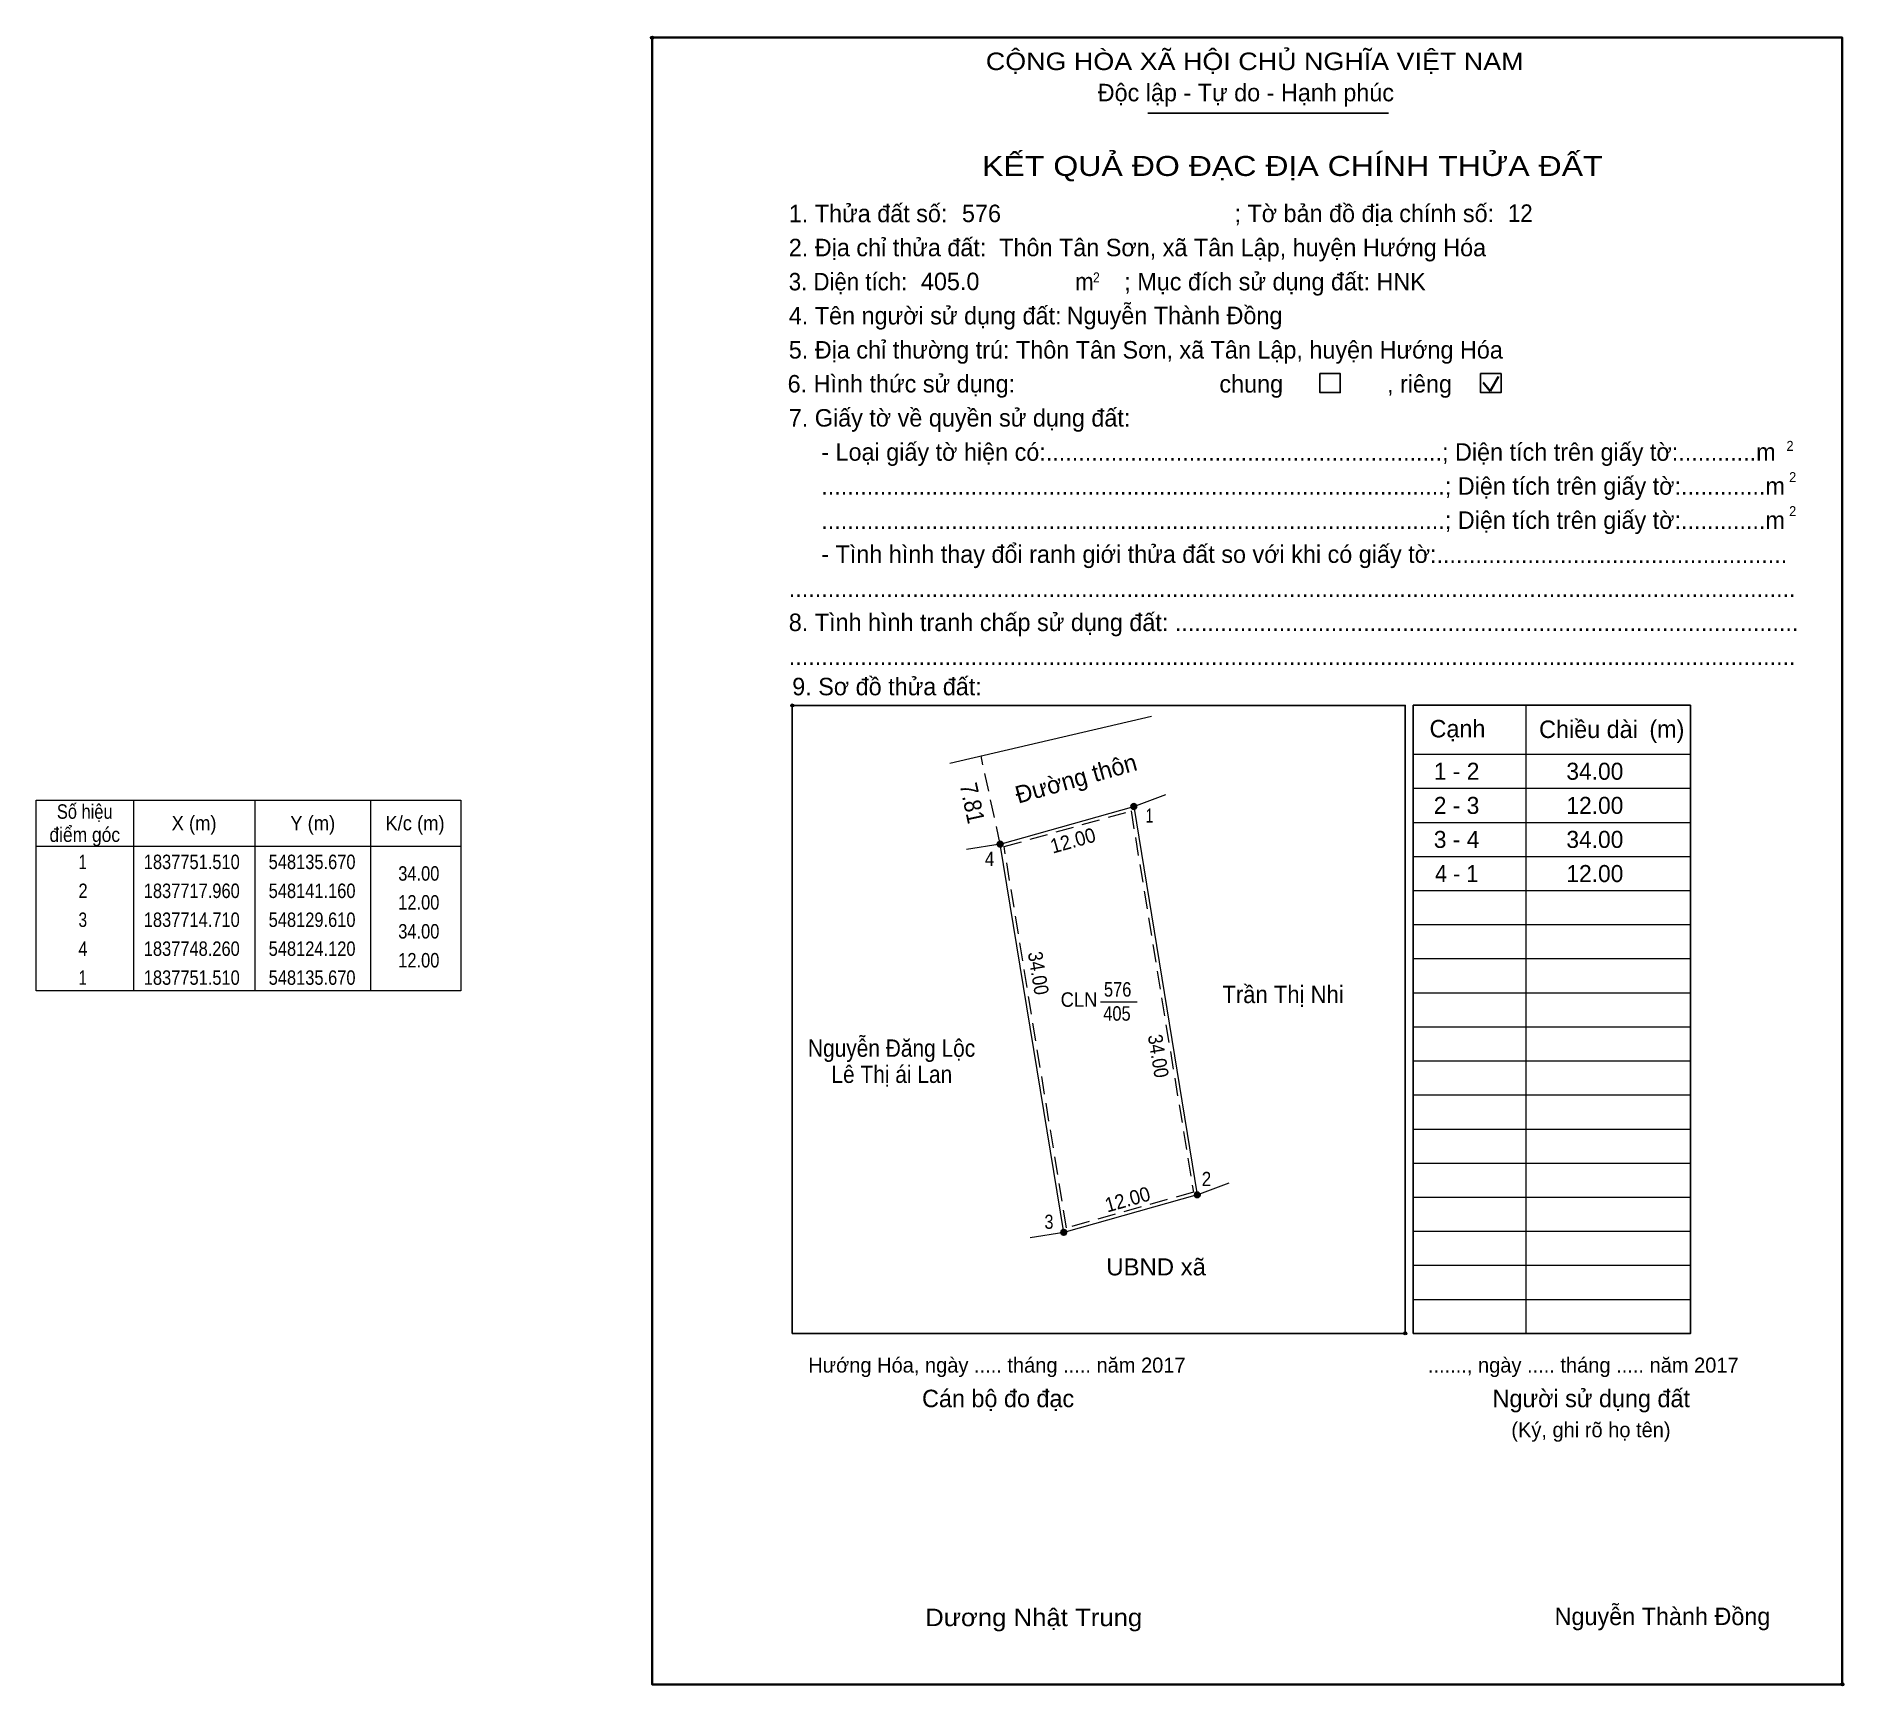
# Model space of a CAD drawing. Header units: metres. Extents: x 547668 to 548197, y 1837644 to 1837818.
# Drawn here: x 548040.8 to 548197, y 1837675.5 to 1837818.1 of the extents above; entities that cross this region are included whole.
import ezdxf
from ezdxf.enums import TextEntityAlignment as Align

# ---------------------------------------------------------------- set-up
doc = ezdxf.new("R2010")
doc.units = ezdxf.units.M
doc.header["$LTSCALE"] = 0.52
doc.header["$PDMODE"] = 32
doc.header["$PDSIZE"] = 0.26
doc.linetypes.add('MEDIUM_DASHED', pattern=[4.5, 3, -1.5])
for name, color, linetype, lineweight in [('1', 7, 'Continuous', 13), ('10', 7, 'Continuous', 13), ('11', 7, 'Continuous', 25), ('2', 7, 'Continuous', 35), ('27', 7, 'Continuous', 13), ('50', 7, 'Continuous', 25), ('63', 7, 'Continuous', 13)]:
    doc.layers.add(name, color=color, linetype=linetype, lineweight=lineweight)
for name, color, linetype in [('36', 7, 'Continuous'), ('48', 7, 'Continuous'), ('52', 7, 'Continuous'), ('6', 7, 'Continuous'), ('9', 7, 'Continuous')]:
    doc.layers.add(name, color=color, linetype=linetype)

msp = doc.modelspace()

# ---------------------------------------------------------------- texts
at = {"layer": '1'}
for s, height, width, p in [('CỘNG HÒA XÃ HỘI CHỦ NGHĨA VIỆT NAM', 1.511, 1.15, (548122.88, 1837815.15)), ('3. Diện tích:', 1.511, 0.95, (548105.85, 1837796.11)), ('m', 1.511, 0.95, (548130.6, 1837796.11)), ('2', 0.8635, 0.9, (548132.15, 1837796.8)), ('2', 0.8635, 0.95, (548192.08, 1837782.24)), ('2', 0.8635, 0.95, (548192.31, 1837779.54)), ('2', 0.8635, 0.95, (548192.31, 1837776.6)), ('Dương Nhật Trung', 1.511, 1.1, (548117.64, 1837680.68))]:
    msp.add_text(s, height=height, dxfattribs=dict(at, width=width)).set_placement(p)
for s, height, p in [('Độc lập - Tự do - Hạnh phúc', 1.511, (548132.55, 1837812.45)), ('1. Thửa đất số:', 1.511, (548105.85, 1837802)), ('; Tờ bản đồ địa chính số:', 1.511, (548144.37, 1837802.01)), ('2. Địa chỉ thửa đất:', 1.511, (548105.85, 1837799.06)), ('; Mục đích sử dụng đất: HNK', 1.511, (548134.85, 1837796.11)), ('4. Tên người sử dụng đất:', 1.511, (548105.85, 1837793.17)), ('5. Địa chỉ thường trú: Thôn Tân Sơn, xã Tân Lập, huyện Hướng Hóa', 1.511, (548105.85, 1837790.22)), ('chung                , riêng', 1.511, (548143.07, 1837787.28)), ('7. Giấy tờ về quyền sử dụng đất:', 1.511, (548105.85, 1837784.34)), ('     - Loại giấy tờ hiện có:.............................................................; Diện tích trên giấy tờ:............m', 1.511, (548105.85, 1837781.39)), ('     ................................................................................................; Diện tích trên giấy tờ:.............m', 1.511, (548105.85, 1837778.45)), ('     ................................................................................................; Diện tích trên giấy tờ:.............m', 1.511, (548105.85, 1837775.5)), ('     - Tình hình thay đổi ranh giới thửa đất so với khi có giấy tờ:......................................................', 1.511, (548105.85, 1837772.56)), ('8. Tình hình tranh chấp sử dụng đất: ................................................................................................', 1.511, (548105.85, 1837766.67)), ('...........................................................................................................................................................', 1.511, (548105.85, 1837769.62)), ('...........................................................................................................................................................', 1.511, (548105.85, 1837763.73)), ('9. Sơ đồ thửa đất:', 1.511, (548106.15, 1837761.12)), ('Cạnh', 1.511, (548161.23, 1837757.48)), ('Chiều dài', 1.511, (548170.7, 1837757.43)), ('(m)', 1.511, (548180.23, 1837757.45)), ('Hướng Hóa, ngày ..... tháng ..... năm 2017', 1.295, (548107.53, 1837702.59)), ('......., ngày ..... tháng ..... năm 2017', 1.295, (548161.09, 1837702.59)), ('Cán bộ đo đạc', 1.511, (548117.37, 1837699.6)), ('Người sử dụng đất', 1.511, (548166.68, 1837699.6)), ('(Ký, ghi rõ họ tên)', 1.295, (548168.3, 1837697))]:
    msp.add_text(s, height=height, dxfattribs=at).set_placement(p)
for s, height, width, p in [('KẾT QUẢ ĐO ĐẠC ĐỊA CHÍNH THỬA ĐẤT', 1.727, 1.2, (548149.375, 1837806)), ('576', 1.25, 0.85, (548134.275, 1837735.08)), ('CLN', 1.25, 0.95, (548130.935, 1837734.2)), ('405', 1.25, 0.85, (548134.215, 1837733))]:
    msp.add_text(s, height=height, dxfattribs=dict(at, width=width)).set_placement(p, align=Align.CENTER)
at = {"layer": '10'}
msp.add_text('Đường thôn', height=1.5, rotation=15.716, dxfattribs=at).set_placement((548125.68, 1837751.75))
at = {"layer": '10', "width": 0.9}
msp.add_text('7.81', height=1.5, rotation=282.184, dxfattribs=at).set_placement((548120.61, 1837753.37))
at = {"layer": '36'}
for s, height, width, p in [('Trần Thị Nhi', 1.5, 0.95, (548148.57, 1837734.52)), ('Nguyễn Đăng Lộc', 1.5, 0.9, (548114.735, 1837729.88)), ('Lê Thị ái Lan', 1.5, 0.9, (548114.755, 1837727.62)), ('UBND xã', 1.472, 1.05, (548137.6, 1837710.99))]:
    msp.add_text(s, height=height, dxfattribs=dict(at, width=width)).set_placement(p, align=Align.CENTER)
at = {"layer": '48'}
msp.add_text('6. Hình thức sử dụng:', height=1.511, dxfattribs=at).set_placement((548105.75, 1837787.29))
at = {"layer": '52'}
for s, p in [('1 - 2', (548163.57, 1837753.82)), ('34.00', (548175.52, 1837753.82)), ('2 - 3', (548163.565, 1837750.87)), ('12.00', (548175.52, 1837750.87)), ('3 - 4', (548163.57, 1837747.93)), ('34.00', (548175.52, 1837747.93)), ('12.00', (548175.52, 1837744.98))]:
    msp.add_text(s, height=1.472, dxfattribs=at).set_placement(p, align=Align.CENTER)
at = {"layer": '52', "width": 0.95}
msp.add_text('4 - 1', height=1.472, dxfattribs=at).set_placement((548163.575, 1837744.98), align=Align.CENTER)
at = {"layer": '6'}
for s, p in [('576', (548120.82, 1837802.01)), ('Thôn Tân Sơn, xã Tân Lập, huyện Hướng Hóa', (548124.04, 1837799.06)), ('405.0', (548117.27, 1837796.13)), ('Nguyễn Thành Đồng', (548129.87, 1837793.19)), ('Nguyễn Thành Đồng', (548172.04, 1837680.77))]:
    msp.add_text(s, height=1.511, dxfattribs=at).set_placement(p)
at = {"layer": '6', "width": 0.95}
msp.add_text('12', height=1.511, dxfattribs=at).set_placement((548168.01, 1837802.03))
at = {"layer": '63'}
for s, width, p in [('Số hiệu', 0.85, (548045, 1837750.45)), ('điểm góc', 0.9, (548045, 1837748.45)), ('X (m)', 0.95, (548054.45, 1837749.45)), ('Y (m)', 0.95, (548064.705, 1837749.45)), ('K/c (m)', 0.95, (548073.545, 1837749.45)), (' 1', 0.75, (548044.65, 1837746.1)), ('1837751.510', 0.85, (548054.25, 1837746.1)), ('548135.670', 0.85, (548064.65, 1837746.1)), (' 2', 0.85, (548044.655, 1837743.6)), ('1837717.960', 0.85, (548054.25, 1837743.6)), ('548141.160', 0.85, (548064.65, 1837743.6)), (' 3', 0.8, (548044.645, 1837741.1)), ('1837714.710', 0.85, (548054.25, 1837741.1)), ('548129.610', 0.85, (548064.65, 1837741.1)), (' 4', 0.85, (548044.65, 1837738.6)), ('1837748.260', 0.85, (548054.25, 1837738.6)), ('548124.120', 0.85, (548064.65, 1837738.6)), (' 1', 0.75, (548044.65, 1837736.1)), ('1837751.510', 0.85, (548054.25, 1837736.1)), ('548135.670', 0.85, (548064.65, 1837736.1))]:
    msp.add_text(s, height=1.25, dxfattribs=dict(at, width=width)).set_placement(p, align=Align.CENTER)
for s, rotation, width, p in [('12.00', 15.716, 0.95, (548130.5757, 1837747.9691)), ('34.00', 279.293, 0.9, (548126.8099, 1837737.0059)), ('34.00', 279.293, 0.9, (548137.1799, 1837729.8459)), ('12.00', 15.716, 0.95, (548135.2957, 1837716.9591))]:
    msp.add_text(s, height=1.25, rotation=rotation, dxfattribs=dict(at, width=width)).set_placement(p, align=Align.CENTER)
at = {"layer": '63', "width": 0.85}
for s, p in [('34.00', (548075.65, 1837745.1)), ('12.00', (548075.65, 1837742.6)), ('34.00', (548075.65, 1837740.1)), ('12.00', (548075.65, 1837737.6))]:
    msp.add_text(s, height=1.25, dxfattribs=at).set_placement(p, align=Align.RIGHT)
at = {"layer": '9'}
for s, width, p in [('1', 0.75, (548137.025, 1837750.11)), ('4', 0.9, (548123.205, 1837746.37)), ('2', 0.9, (548141.95, 1837718.71)), ('3', 0.85, (548128.34, 1837715.01))]:
    msp.add_text(s, height=1.227, dxfattribs=dict(at, width=width)).set_placement(p, align=Align.CENTER)

# ---------------------------------------------------------------- hatches: boundary and pattern name
at = {"layer": '11'}
for points in [[(548135.9153, 1837751.51, 1), (548135.4247, 1837751.51, 1)], [(548124.3653, 1837748.26, 1), (548123.8747, 1837748.26, 1)], [(548141.4053, 1837717.96, 1), (548140.9147, 1837717.96, 1)], [(548129.8553, 1837714.71, 1), (548129.3647, 1837714.71, 1)], [(548129.8553, 1837714.71, 1), (548129.3647, 1837714.71, 1)]]:
    msp.add_hatch(color=256, dxfattribs=at).paths.add_polyline_path(points)

# ---------------------------------------------------------------- linework, layer by layer
at = {"layer": '1', "lineweight": 25}
for p, q in [((548136.87, 1837811.42), (548157.67, 1837811.42)), ((548159.82, 1837760.26), (548159.82, 1837708.72)), ((548183.79, 1837705.98), (548183.79, 1837760.26)), ((548159.82, 1837708.72), (548159.82, 1837705.98))]:
    msp.add_line(p, q, dxfattribs=at)
at = {"layer": '1', "lineweight": 35}
for p, q in [((548166.47, 1837787.4), (548167.18, 1837788.68)), ((548165.88, 1837788.16), (548166.47, 1837787.4))]:
    msp.add_line(p, q, dxfattribs=at)
at = {"layer": '1'}
for p, q in [((548169.56, 1837760.26), (548169.56, 1837705.98)), ((548159.82, 1837756.02), (548164.25, 1837756.02)), ((548164.25, 1837756.02), (548176.29, 1837756.02)), ((548176.29, 1837756.02), (548183.79, 1837756.02)), ((548159.82, 1837753.08), (548164.25, 1837753.08)), ((548164.25, 1837753.08), (548176.29, 1837753.08)), ((548176.29, 1837753.08), (548183.79, 1837753.08)), ((548159.82, 1837750.14), (548164.25, 1837750.14)), ((548164.25, 1837750.14), (548176.29, 1837750.14)), ((548176.29, 1837750.14), (548183.79, 1837750.14)), ((548159.82, 1837747.19), (548164.25, 1837747.19)), ((548164.25, 1837747.19), (548176.29, 1837747.19)), ((548176.29, 1837747.19), (548183.79, 1837747.19)), ((548159.82, 1837744.25), (548164.25, 1837744.25)), ((548164.25, 1837744.25), (548176.29, 1837744.25)), ((548176.29, 1837744.25), (548183.79, 1837744.25)), ((548159.82, 1837741.3), (548164.25, 1837741.3)), ((548164.25, 1837741.3), (548176.29, 1837741.3)), ((548176.29, 1837741.3), (548183.79, 1837741.3)), ((548159.82, 1837738.36), (548164.25, 1837738.36)), ((548164.25, 1837738.36), (548176.29, 1837738.36)), ((548176.29, 1837738.36), (548183.79, 1837738.36)), ((548159.82, 1837735.42), (548164.25, 1837735.42)), ((548164.25, 1837735.42), (548176.29, 1837735.42)), ((548176.29, 1837735.42), (548183.79, 1837735.42)), ((548159.82, 1837732.47), (548164.25, 1837732.47)), ((548164.25, 1837732.47), (548176.29, 1837732.47)), ((548176.29, 1837732.47), (548183.79, 1837732.47)), ((548159.82, 1837729.53), (548164.25, 1837729.53)), ((548164.25, 1837729.53), (548176.29, 1837729.53)), ((548176.29, 1837729.53), (548183.79, 1837729.53)), ((548159.82, 1837726.58), (548164.25, 1837726.58)), ((548164.25, 1837726.58), (548176.29, 1837726.58)), ((548176.29, 1837726.58), (548183.79, 1837726.58)), ((548159.82, 1837723.64), (548164.25, 1837723.64)), ((548164.25, 1837723.64), (548176.29, 1837723.64)), ((548176.29, 1837723.64), (548183.79, 1837723.64)), ((548159.82, 1837720.7), (548164.25, 1837720.7)), ((548164.25, 1837720.7), (548176.29, 1837720.7)), ((548176.29, 1837720.7), (548183.79, 1837720.7)), ((548159.82, 1837717.75), (548164.25, 1837717.75)), ((548164.25, 1837717.75), (548176.29, 1837717.75)), ((548176.29, 1837717.75), (548183.79, 1837717.75)), ((548159.82, 1837714.81), (548164.25, 1837714.81)), ((548164.25, 1837714.81), (548176.29, 1837714.81)), ((548176.29, 1837714.81), (548183.79, 1837714.81)), ((548159.82, 1837711.86), (548164.25, 1837711.86)), ((548164.25, 1837711.86), (548176.29, 1837711.86)), ((548176.29, 1837711.86), (548183.79, 1837711.86)), ((548159.82, 1837708.92), (548164.25, 1837708.92)), ((548164.25, 1837708.92), (548176.29, 1837708.92)), ((548176.29, 1837708.92), (548183.79, 1837708.92))]:
    msp.add_line(p, q, dxfattribs=at)
at = {"layer": '1', "lineweight": 25}
for points in [[(548159.13, 1837708.72), (548159.13, 1837705.98), (548106.15, 1837705.98), (548106.15, 1837760.24), (548109.93, 1837760.24)], [(548109.93, 1837760.24), (548159.13, 1837760.24), (548159.13, 1837708.72)], [(548183.79, 1837760.26), (548164.25, 1837760.26), (548159.82, 1837760.26)], [(548159.82, 1837705.98), (548183.79, 1837705.98), (548183.79, 1837706.51)]]:
    msp.add_lwpolyline(points, dxfattribs=at)
at = {"layer": '1'}
msp.add_lwpolyline([(548135.67, 1837751.51), (548141.16, 1837717.96), (548129.61, 1837714.71), (548124.12, 1837748.26)], close=True, dxfattribs=at)
at = {"layer": '1', "linetype": 'MEDIUM_DASHED'}
msp.add_lwpolyline([(548135.43, 1837751.13), (548140.82, 1837718.18), (548129.85, 1837715.09), (548124.46, 1837748.04)], close=True, dxfattribs=at)
at = {"layer": '1'}
for p in [(548094.03, 1837817.95), (548106.15, 1837760.24), (548159.13, 1837705.98), (548196.91, 1837675.65)]:
    msp.add_point(p, dxfattribs=at)
at = {"layer": '10'}
msp.add_line((548119.77, 1837755.26), (548137.21, 1837759.32), dxfattribs=at)
at = {"layer": '10', "linetype": 'MEDIUM_DASHED'}
msp.add_line((548124.12, 1837748.26), (548122.47, 1837755.89), dxfattribs=at)
at = {"layer": '10'}
msp.add_lwpolyline([(548129.61, 1837714.71), (548124.12, 1837748.26), (548135.67, 1837751.51), (548141.16, 1837717.96)], close=True, dxfattribs=at)
at = {"layer": '11'}
for centre in [(548135.67, 1837751.51), (548124.12, 1837748.26), (548141.16, 1837717.96), (548129.61, 1837714.71), (548129.61, 1837714.71)]:
    msp.add_circle(centre, 0.2453, dxfattribs=at)
at = {"layer": '2'}
msp.add_lwpolyline([(548094.03, 1837817.95), (548196.9, 1837817.95), (548196.9, 1837675.65), (548094.03, 1837675.65)], close=True, dxfattribs=at)
at = {"layer": '27'}
for p, q in [((548135.67, 1837751.51), (548138.43, 1837752.55)), ((548124.12, 1837748.26), (548121.21, 1837747.79)), ((548141.16, 1837717.96), (548143.92, 1837719)), ((548129.61, 1837714.71), (548126.7, 1837714.24))]:
    msp.add_line(p, q, dxfattribs=at)
at = {"layer": '50'}
for points in [[(548151.75, 1837788.92), (548153.52, 1837788.92), (548153.52, 1837787.28), (548151.75, 1837787.28)], [(548165.65, 1837788.92), (548167.42, 1837788.92), (548167.42, 1837787.28), (548165.65, 1837787.28)]]:
    msp.add_lwpolyline(points, close=True, dxfattribs=at)
at = {"layer": '63'}
for p, q in [((548049.2, 1837752.07), (548049.2, 1837735.57)), ((548059.7, 1837752.07), (548059.7, 1837735.57)), ((548069.7, 1837752.07), (548069.7, 1837735.57)), ((548040.8, 1837748.07), (548077.5, 1837748.07)), ((548132.79, 1837734.62), (548135.95, 1837734.62))]:
    msp.add_line(p, q, dxfattribs=at)
msp.add_lwpolyline([(548040.8, 1837752.07), (548077.5, 1837752.07), (548077.5, 1837735.57), (548040.8, 1837735.57)], close=True, dxfattribs=at)

msp.set_redraw_order([(e.dxf.handle, doc.entitydb.next_handle()) for e in msp.query("TEXT MTEXT ATTDEF DIMENSION ARC_DIMENSION")])  # texts and dimensions are drawn at this point

doc.saveas('drawing.dxf')
